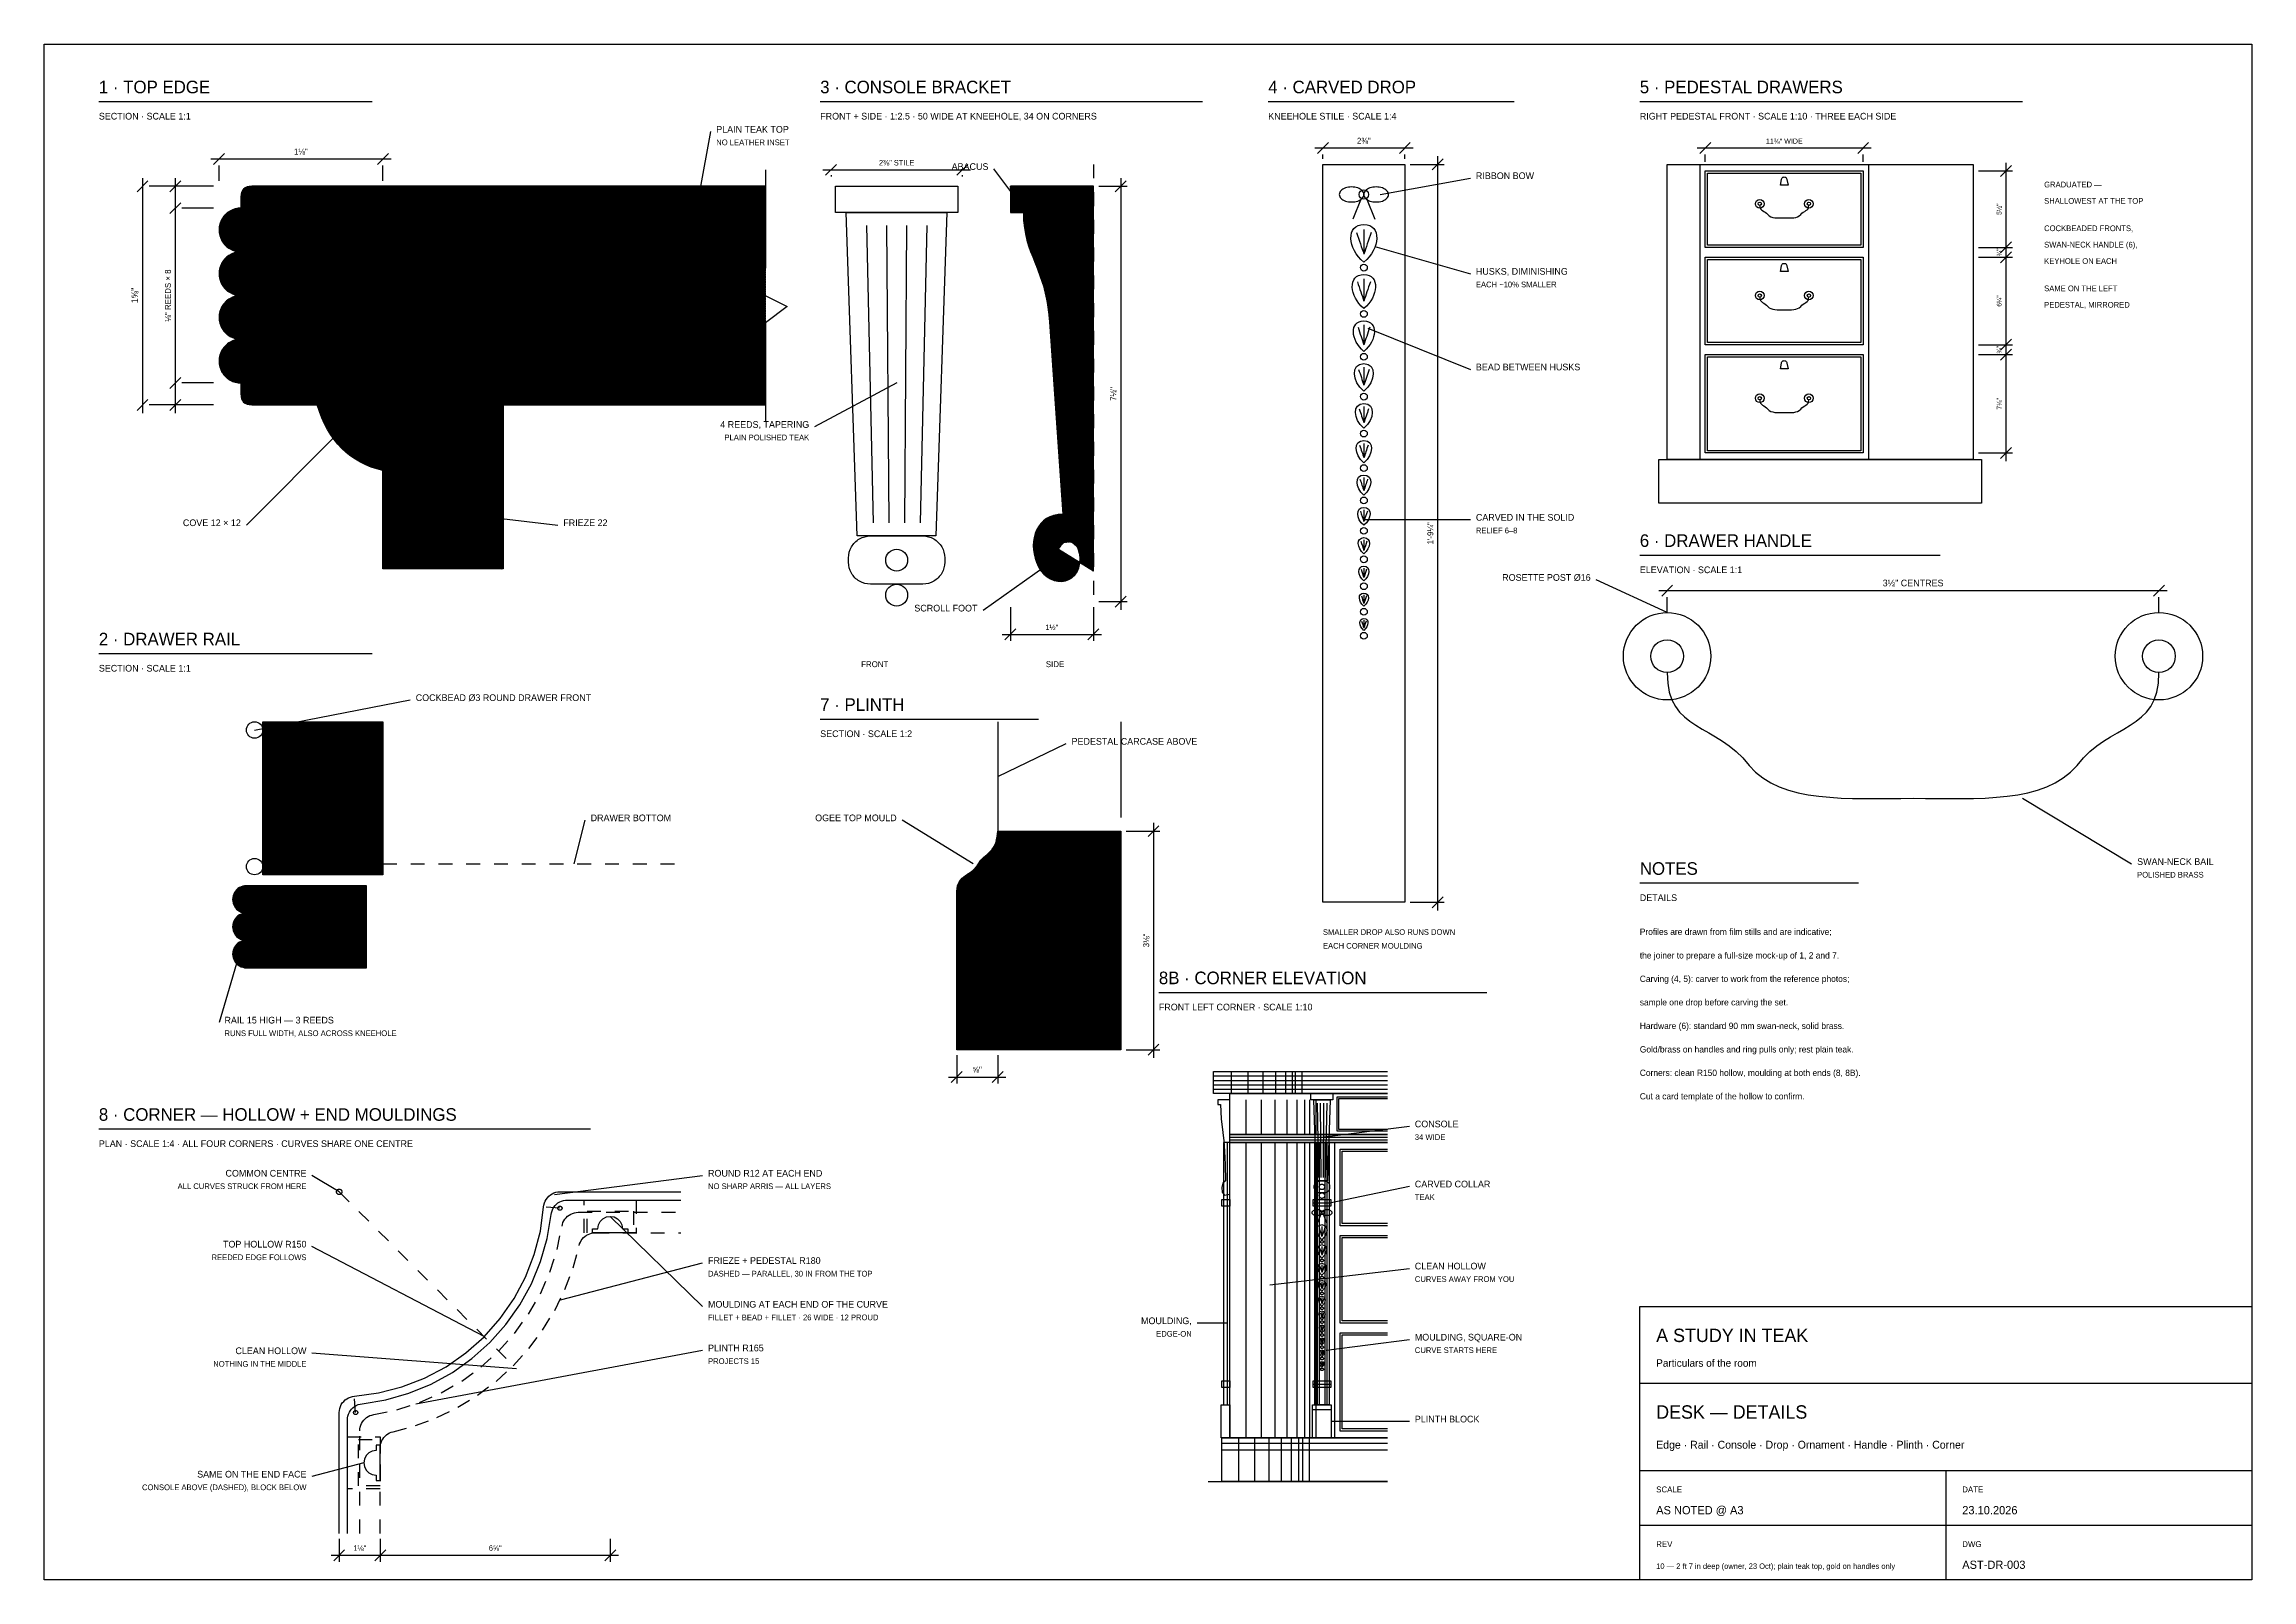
# Model space of a CAD drawing. Header units: inches. Extents: x 0.3 to 16.2, y 0.3 to 11.4.
import ezdxf
from ezdxf.enums import TextEntityAlignment as Align

# ---------------------------------------------------------------- set-up
doc = ezdxf.new("R2010")
doc.units = ezdxf.units.IN
doc.header["$LTSCALE"] = 0.009843
doc.header["$MEASUREMENT"] = 0
doc.linetypes.add('DASHED', pattern=[0.6, 0.5, -0.1])
for name, color, linetype in [('DIMENSIONS', 1, 'Continuous'), ('GEOMETRY', 7, 'Continuous'), ('HATCH', 8, 'Continuous'), ('TEXT', 7, 'Continuous')]:
    doc.layers.add(name, color=color, linetype=linetype)

msp = doc.modelspace()

# ---------------------------------------------------------------- texts
at = {"layer": 'TEXT'}
for s, height, p in [('1 · TOP EDGE', 0.09071, (0.709, 11.024)), ('3 · CONSOLE BRACKET', 0.09071, (5.906, 11.024)), ('4 · CARVED DROP', 0.09071, (9.134, 11.024)), ('5 · PEDESTAL DRAWERS', 0.09071, (11.811, 11.024)), ('SECTION · SCALE 1:1', 0.04819, (0.709, 10.835)), ('FRONT + SIDE · 1:2.5 · 50 WIDE AT KNEEHOLE, 34 ON CORNERS', 0.04819, (5.906, 10.835)), ('KNEEHOLE STILE · SCALE 1:4', 0.04819, (9.134, 10.835)), ('RIGHT PEDESTAL FRONT · SCALE 1:10 · THREE EACH SIDE', 0.04819, (11.811, 10.835)), ('NO LEATHER INSET', 0.0411, (5.157, 10.65)), ('PLAIN TEAK TOP', 0.04819, (5.157, 10.74)), ('RIBBON BOW', 0.0482, (10.63, 10.406)), ('GRADUATED —', 0.0411, (14.724, 10.346)), ('SHALLOWEST AT THE TOP', 0.0411, (14.724, 10.228)), ('COCKBEADED FRONTS,', 0.0411, (14.724, 10.031)), ('SWAN-NECK HANDLE (6),', 0.0411, (14.724, 9.913)), ('HUSKS, DIMINISHING', 0.04819, (10.63, 9.717)), ('KEYHOLE ON EACH', 0.0411, (14.724, 9.795)), ('EACH ~10% SMALLER', 0.0411, (10.63, 9.626)), ('SAME ON THE LEFT', 0.0411, (14.724, 9.598)), ('PEDESTAL, MIRRORED', 0.0411, (14.724, 9.48)), ('BEAD BETWEEN HUSKS', 0.04819, (10.63, 9.028)), ('FRIEZE 22', 0.0482, (4.055, 7.906)), ('CARVED IN THE SOLID', 0.04819, (10.63, 7.945)), ('RELIEF 6–8', 0.0411, (10.63, 7.854)), ('6 · DRAWER HANDLE', 0.09071, (11.811, 7.756)), ('ELEVATION · SCALE 1:1', 0.04819, (11.811, 7.567)), ('2 · DRAWER RAIL', 0.09071, (0.709, 7.047)), ('SECTION · SCALE 1:1', 0.04819, (0.709, 6.858)), ('COCKBEAD Ø3 ROUND DRAWER FRONT', 0.04819, (2.992, 6.646)), ('7 · PLINTH', 0.0907, (5.906, 6.575)), ('SECTION · SCALE 1:2', 0.04819, (5.906, 6.386)), ('PEDESTAL CARCASE ABOVE', 0.04819, (7.717, 6.331)), ('DRAWER BOTTOM', 0.04819, (4.252, 5.78)), ('NOTES', 0.0907, (11.811, 5.394)), ('SWAN-NECK BAIL', 0.04819, (15.394, 5.465)), ('POLISHED BRASS', 0.0411, (15.394, 5.374)), ('DETAILS', 0.0482, (11.811, 5.205)), ('SMALLER DROP ALSO RUNS DOWN', 0.0411, (9.528, 4.961)), ('Profiles are drawn from film stills and are indicative;', 0.04535, (11.811, 4.961)), ('EACH CORNER MOULDING', 0.0411, (9.528, 4.862)), ('the joiner to prepare a full-size mock-up of 1, 2 and 7.', 0.04535, (11.811, 4.791)), ('8B · CORNER ELEVATION', 0.09071, (8.346, 4.606)), ('Carving (4, 5): carver to work from the reference photos;', 0.04535, (11.811, 4.622)), ('FRONT LEFT CORNER · SCALE 1:10', 0.04819, (8.346, 4.417)), ('sample one drop before carving the set.', 0.04535, (11.811, 4.453)), ('RAIL 15 HIGH — 3 REEDS', 0.04819, (1.614, 4.323)), ('Hardware (6): standard 90 mm swan-neck, solid brass.', 0.04535, (11.811, 4.283)), ('RUNS FULL WIDTH, ALSO ACROSS KNEEHOLE', 0.0411, (1.614, 4.232)), ('Gold/brass on handles and ring pulls only; rest plain teak.', 0.04535, (11.811, 4.114)), ('Corners: clean R150 hollow, moulding at both ends (8, 8B).', 0.04535, (11.811, 3.945)), ('Cut a card template of the hollow to confirm.', 0.04535, (11.811, 3.776)), ('8 · CORNER — HOLLOW + END MOULDINGS', 0.09071, (0.709, 3.622)), ('34 WIDE', 0.0411, (10.19, 3.484)), ('CONSOLE', 0.0482, (10.19, 3.575)), ('PLAN · SCALE 1:4 · ALL FOUR CORNERS · CURVES SHARE ONE CENTRE', 0.04819, (0.709, 3.433)), ('ROUND R12 AT EACH END', 0.04819, (5.098, 3.22)), ('CARVED COLLAR', 0.04819, (10.19, 3.142)), ('NO SHARP ARRIS — ALL LAYERS', 0.0411, (5.098, 3.13)), ('TEAK', 0.0411, (10.19, 3.051)), ('FRIEZE + PEDESTAL R180', 0.04819, (5.098, 2.591)), ('CLEAN HOLLOW', 0.04819, (10.19, 2.551)), ('DASHED — PARALLEL, 30 IN FROM THE TOP', 0.0411, (5.098, 2.5)), ('CURVES AWAY FROM YOU', 0.0411, (10.19, 2.461)), ('MOULDING AT EACH END OF THE CURVE', 0.04819, (5.098, 2.276)), ('FILLET + BEAD + FILLET · 26 WIDE · 12 PROUD', 0.0411, (5.098, 2.185)), ('MOULDING, SQUARE-ON', 0.04819, (10.19, 2.039)), ('A STUDY IN TEAK', 0.09638, (11.929, 2.028)), ('PROJECTS 15', 0.0411, (5.098, 1.87)), ('PLINTH R165', 0.04819, (5.098, 1.961)), ('CURVE STARTS HERE', 0.0411, (10.19, 1.949)), ('Particulars of the room', 0.05386, (11.929, 1.85)), ('PLINTH BLOCK', 0.04819, (10.19, 1.449)), ('DESK — DETAILS', 0.09638, (11.929, 1.476)), ('Edge · Rail · Console · Drop · Ornament · Handle · Plinth · Corner', 0.05669, (11.929, 1.26)), ('SCALE', 0.0425, (11.929, 0.945)), ('DATE', 0.0425, (14.134, 0.945)), ('AS NOTED @ A3', 0.05953, (11.929, 0.787)), ('23.10.2026', 0.0595, (14.134, 0.787)), ('REV', 0.0425, (11.929, 0.551)), ('DWG', 0.0425, (14.134, 0.551)), ('10 — 2 ft 7 in deep (owner, 23 Oct); plain teak top, gold on handles only', 0.03914, (11.929, 0.394)), ('AST-DR-003', 0.0595, (14.134, 0.394))]:
    msp.add_text(s, height=height, dxfattribs=at).set_placement(p)
for s, height, p in [('2⅜"', 0.0425, (9.823, 10.661)), ('11⅜" WIDE', 0.0369, (12.852, 10.661)), ('1⅛"', 0.0425, (2.165, 10.583)), ('2⅜" STILE', 0.0397, (6.457, 10.504)), ('3½" CENTRES', 0.04819, (13.78, 7.472)), ('1½"', 0.0397, (7.575, 7.157)), ('FRONT', 0.0425, (6.299, 6.89)), ('SIDE', 0.0425, (7.598, 6.89)), ('⅝"', 0.0425, (7.037, 3.969)), ('1⅛"', 0.0397, (2.589, 0.524)), ('6⅝"', 0.0397, (3.565, 0.524))]:
    msp.add_text(s, height=height, dxfattribs=at).set_placement(p, align=Align.CENTER)
for s, height, p in [('ABACUS', 0.0482, (7.118, 10.472)), ('4 REEDS, TAPERING', 0.04819, (5.827, 8.614)), ('PLAIN POLISHED TEAK', 0.0411, (5.827, 8.524)), ('COVE 12 × 12', 0.04819, (1.732, 7.906)), ('ROSETTE POST Ø16', 0.04819, (11.457, 7.512)), ('SCROLL FOOT', 0.04819, (7.039, 7.291)), ('OGEE TOP MOULD', 0.04819, (6.457, 5.78)), ('COMMON CENTRE', 0.04819, (2.205, 3.22)), ('ALL CURVES STRUCK FROM HERE', 0.0411, (2.205, 3.13)), ('TOP HOLLOW R150', 0.04819, (2.205, 2.709)), ('REEDED EDGE FOLLOWS', 0.0411, (2.205, 2.618)), ('MOULDING,', 0.0482, (8.583, 2.157)), ('EDGE-ON', 0.0411, (8.583, 2.067)), ('CLEAN HOLLOW', 0.04819, (2.205, 1.941)), ('NOTHING IN THE MIDDLE', 0.0411, (2.205, 1.85)), ('CONSOLE ABOVE (DASHED), BLOCK BELOW', 0.0411, (2.205, 0.961)), ('SAME ON THE END FACE', 0.04819, (2.205, 1.052))]:
    msp.add_text(s, height=height, dxfattribs=at).set_placement(p, align=Align.RIGHT)
for s, height, p in [('5½"', 0.034, (14.417, 10.189)), ('¾"', 0.034, (14.417, 9.878)), ('⅛" REEDS × 8', 0.04252, (1.228, 9.567)), ('1⅝"', 0.0482, (0.992, 9.567)), ('6¼"', 0.034, (14.417, 9.528)), ('¾"', 0.034, (14.417, 9.177)), ('7½"', 0.0425, (8.039, 8.858)), ('7⅛"', 0.034, (14.417, 8.787)), ('1\'-9¼"', 0.0425, (10.323, 7.854)), ('3⅛"', 0.0425, (8.276, 4.921))]:
    msp.add_text(s, height=height, rotation=90, dxfattribs=at).set_placement(p, align=Align.CENTER)

# ---------------------------------------------------------------- hatches: boundary and pattern name
at = {"layer": 'HATCH'}
h = msp.add_hatch(dxfattribs=at)
h.set_pattern_fill('ANSI31', scale=0.01574803)
h.paths.add_polyline_path([(5.512, 10.354), (1.811, 10.354), (1.777, 10.349), (1.752, 10.335), (1.737, 10.31), (1.732, 10.276), (1.732, 10.197), (1.712, 10.195), (1.692, 10.191), (1.672, 10.185), (1.654, 10.176), (1.636, 10.164), (1.621, 10.151), (1.607, 10.135), (1.596, 10.118), (1.587, 10.1), (1.58, 10.08), (1.576, 10.06), (1.575, 10.039), (1.576, 10.019), (1.58, 9.999), (1.587, 9.979), (1.596, 9.961), (1.607, 9.943), (1.621, 9.928), (1.636, 9.914), (1.654, 9.903), (1.672, 9.894), (1.692, 9.887), (1.712, 9.883), (1.732, 9.882), (1.712, 9.881), (1.692, 9.877), (1.672, 9.87), (1.654, 9.861), (1.636, 9.849), (1.621, 9.836), (1.607, 9.82), (1.596, 9.803), (1.587, 9.785), (1.58, 9.765), (1.576, 9.745), (1.575, 9.724), (1.576, 9.704), (1.58, 9.684), (1.587, 9.664), (1.596, 9.646), (1.607, 9.629), (1.621, 9.613), (1.636, 9.599), (1.654, 9.588), (1.672, 9.579), (1.692, 9.572), (1.712, 9.568), (1.732, 9.567), (1.712, 9.566), (1.692, 9.562), (1.672, 9.555), (1.654, 9.546), (1.636, 9.534), (1.621, 9.521), (1.607, 9.505), (1.596, 9.488), (1.587, 9.47), (1.58, 9.45), (1.576, 9.43), (1.575, 9.409), (1.576, 9.389), (1.58, 9.369), (1.587, 9.349), (1.596, 9.331), (1.607, 9.314), (1.621, 9.298), (1.636, 9.285), (1.654, 9.273), (1.672, 9.264), (1.692, 9.257), (1.712, 9.253), (1.732, 9.252), (1.712, 9.251), (1.692, 9.247), (1.672, 9.24), (1.654, 9.231), (1.636, 9.219), (1.621, 9.206), (1.607, 9.19), (1.596, 9.173), (1.587, 9.155), (1.58, 9.135), (1.576, 9.115), (1.575, 9.094), (1.576, 9.074), (1.58, 9.054), (1.587, 9.034), (1.596, 9.016), (1.607, 8.999), (1.621, 8.983), (1.636, 8.97), (1.654, 8.958), (1.672, 8.949), (1.692, 8.942), (1.712, 8.938), (1.732, 8.937), (1.732, 8.858), (1.737, 8.824), (1.752, 8.799), (1.777, 8.784), (1.811, 8.78), (5.512, 8.78)])
h = msp.add_hatch(dxfattribs=at)
h.set_pattern_fill('ANSI31', scale=0.01574803)
h.paths.add_polyline_path([(7.874, 10.354), (7.276, 10.354), (7.276, 10.165), (7.37, 10.165), (7.377, 10.058), (7.395, 9.967), (7.453, 9.807), (7.516, 9.629), (7.542, 9.516), (7.559, 9.378), (7.654, 7.992), (7.589, 7.984), (7.535, 7.96), (7.465, 7.878), (7.441, 7.766), (7.465, 7.646), (7.496, 7.584), (7.54, 7.54), (7.592, 7.514), (7.646, 7.508), (7.696, 7.52), (7.739, 7.553), (7.769, 7.605), (7.78, 7.677), (7.759, 7.753), (7.713, 7.791), (7.66, 7.788), (7.622, 7.74), (7.874, 7.583), (7.874, 10.354)])
h = msp.add_hatch(dxfattribs=at)
h.set_pattern_fill('ANSI31', scale=0.01574803)
h.paths.add_polyline_path([(2.283, 8.78), (2.756, 8.78), (2.756, 8.307), (2.594, 8.366), (2.461, 8.465), (2.357, 8.602), (2.283, 8.78)])
h = msp.add_hatch(dxfattribs=at)
h.set_pattern_fill('ANSI31', scale=0.01574803)
h.paths.add_polyline_path([(2.756, 8.78), (3.622, 8.78), (3.622, 7.598), (2.756, 7.598), (2.756, 8.78)])
h = msp.add_hatch(dxfattribs=at)
h.set_pattern_fill('ANSI31', scale=0.01574803)
h.paths.add_polyline_path([(1.89, 6.496), (2.756, 6.496), (2.756, 5.394), (1.89, 5.394), (1.89, 6.496)])
h = msp.add_hatch(dxfattribs=at)
h.set_pattern_fill('ANSI31', scale=0.01574803)
h.paths.add_polyline_path([(7.185, 5.709), (8.071, 5.709), (8.071, 4.134), (6.89, 4.134), (6.89, 5.276), (6.909, 5.345), (6.954, 5.389), (7.006, 5.425), (7.047, 5.472), (7.085, 5.52), (7.131, 5.561), (7.169, 5.616), (7.185, 5.709)])
h = msp.add_hatch(dxfattribs=at)
h.set_pattern_fill('ANSI31', scale=0.01574803)
h.paths.add_polyline_path([(1.772, 5.315), (1.759, 5.314), (1.746, 5.312), (1.734, 5.307), (1.722, 5.302), (1.712, 5.295), (1.702, 5.286), (1.694, 5.276), (1.686, 5.266), (1.681, 5.254), (1.677, 5.242), (1.674, 5.229), (1.673, 5.217), (1.674, 5.204), (1.677, 5.191), (1.681, 5.179), (1.686, 5.167), (1.694, 5.157), (1.702, 5.147), (1.712, 5.138), (1.722, 5.131), (1.734, 5.126), (1.746, 5.121), (1.759, 5.119), (1.772, 5.118), (1.759, 5.117), (1.746, 5.115), (1.734, 5.111), (1.722, 5.105), (1.712, 5.098), (1.702, 5.089), (1.694, 5.08), (1.686, 5.069), (1.681, 5.057), (1.677, 5.045), (1.674, 5.033), (1.673, 5.02), (1.674, 5.007), (1.677, 4.994), (1.681, 4.982), (1.686, 4.97), (1.694, 4.96), (1.702, 4.95), (1.712, 4.942), (1.722, 4.934), (1.734, 4.929), (1.746, 4.925), (1.759, 4.922), (1.772, 4.921), (1.759, 4.92), (1.746, 4.918), (1.734, 4.914), (1.722, 4.908), (1.712, 4.901), (1.702, 4.892), (1.694, 4.883), (1.686, 4.872), (1.681, 4.86), (1.677, 4.848), (1.674, 4.836), (1.673, 4.823), (1.674, 4.81), (1.677, 4.797), (1.681, 4.785), (1.686, 4.774), (1.694, 4.763), (1.702, 4.753), (1.712, 4.745), (1.722, 4.738), (1.734, 4.732), (1.746, 4.728), (1.759, 4.725), (1.772, 4.724), (2.638, 4.724), (2.638, 5.315), (1.772, 5.315)])

# ---------------------------------------------------------------- linework, layer by layer
at = {"layer": 'DIMENSIONS'}
for p, q in [((9.488, 10.591), (9.567, 10.669)), ((10.079, 10.591), (10.157, 10.669)), ((12.244, 10.591), (12.323, 10.669)), ((13.381, 10.591), (13.459, 10.669)), ((1.516, 10.551), (2.815, 10.551)), ((1.535, 10.512), (1.614, 10.591)), ((1.575, 10.394), (1.575, 10.504)), ((2.717, 10.512), (2.795, 10.591)), ((2.756, 10.394), (2.756, 10.504)), ((5.945, 10.433), (6.024, 10.512)), ((6.89, 10.433), (6.969, 10.512)), ((9.469, 10.63), (10.177, 10.63)), ((9.528, 10.551), (9.528, 10.583)), ((10.118, 10.551), (10.118, 10.583)), ((10.157, 10.512), (10.402, 10.512)), ((10.315, 10.472), (10.394, 10.551)), ((10.354, 10.571), (10.354, 5.138)), ((12.224, 10.63), (13.479, 10.63)), ((12.283, 10.531), (12.283, 10.583)), ((13.42, 10.531), (13.42, 10.583)), ((14.409, 10.425), (14.488, 10.504)), ((14.449, 10.524), (14.449, 8.374)), ((0.984, 10.315), (1.063, 10.394)), ((1.024, 10.413), (1.024, 8.72)), ((1.535, 10.354), (1.071, 10.354)), ((1.22, 10.315), (1.299, 10.394)), ((1.26, 10.413), (1.26, 8.72)), ((1.535, 10.354), (1.307, 10.354)), ((5.925, 10.472), (6.988, 10.472)), ((5.984, 10.433), (5.984, 10.425)), ((6.929, 10.433), (6.929, 10.425)), ((7.913, 10.354), (8.118, 10.354)), ((8.031, 10.315), (8.11, 10.394)), ((8.071, 10.413), (8.071, 7.303)), ((14.252, 10.465), (14.496, 10.465)), ((1.22, 10.157), (1.299, 10.236)), ((1.535, 10.197), (1.307, 10.197)), ((14.252, 9.913), (14.496, 9.913)), ((14.409, 9.874), (14.488, 9.953)), ((14.409, 9.803), (14.488, 9.882)), ((14.252, 9.843), (14.496, 9.843)), ((14.409, 9.173), (14.488, 9.252)), ((14.252, 9.213), (14.496, 9.213)), ((14.252, 9.142), (14.496, 9.142)), ((14.409, 9.102), (14.488, 9.181)), ((1.22, 8.898), (1.299, 8.976)), ((1.535, 8.937), (1.307, 8.937)), ((0.984, 8.74), (1.063, 8.819)), ((1.535, 8.78), (1.071, 8.78)), ((1.22, 8.74), (1.299, 8.819)), ((1.535, 8.78), (1.307, 8.78)), ((14.252, 8.433), (14.496, 8.433)), ((14.409, 8.394), (14.488, 8.472)), ((11.969, 7.402), (12.047, 7.48)), ((15.512, 7.402), (15.591, 7.48)), ((7.276, 7.323), (7.276, 7.079)), ((7.874, 7.323), (7.874, 7.079)), ((7.913, 7.362), (8.118, 7.362)), ((8.031, 7.323), (8.11, 7.402)), ((11.949, 7.441), (15.61, 7.441)), ((12.008, 7.283), (12.008, 7.394)), ((15.551, 7.283), (15.551, 7.394)), ((7.236, 7.087), (7.315, 7.165)), ((7.835, 7.087), (7.913, 7.165)), ((7.217, 7.126), (7.933, 7.126)), ((8.268, 5.669), (8.346, 5.748)), ((8.307, 5.768), (8.307, 4.075)), ((8.11, 5.709), (8.354, 5.709)), ((10.157, 5.197), (10.402, 5.197)), ((10.315, 5.157), (10.394, 5.236)), ((8.268, 4.094), (8.346, 4.173)), ((6.85, 3.898), (6.929, 3.976)), ((6.89, 4.094), (6.89, 3.89)), ((7.146, 3.898), (7.224, 3.976)), ((7.185, 4.094), (7.185, 3.89)), ((8.11, 4.134), (8.354, 4.134)), ((6.831, 3.937), (7.244, 3.937)), ((2.382, 0.492), (4.452, 0.492)), ((2.402, 0.453), (2.48, 0.531)), ((2.441, 0.61), (2.441, 0.445)), ((2.697, 0.453), (2.776, 0.531)), ((2.736, 0.61), (2.736, 0.445)), ((4.354, 0.453), (4.433, 0.531)), ((4.393, 0.61), (4.393, 0.445))]:
    msp.add_line(p, q, dxfattribs=at)
at = {"layer": 'GEOMETRY'}
for p, q in [((0.709, 10.965), (2.677, 10.965)), ((5.906, 10.965), (8.661, 10.965)), ((9.134, 10.965), (10.906, 10.965)), ((11.811, 10.965), (14.567, 10.965)), ((5.039, 10.315), (5.118, 10.748)), ((12.244, 10.512), (12.244, 8.386)), ((13.459, 10.512), (13.459, 8.386)), ((7.323, 10.26), (7.157, 10.48)), ((9.941, 10.295), (10.591, 10.413)), ((6.239, 10.071), (6.287, 7.929)), ((6.384, 10.071), (6.4, 7.929)), ((6.529, 10.071), (6.513, 7.929)), ((6.674, 10.071), (6.627, 7.929)), ((9.902, 9.921), (10.591, 9.724)), ((9.852, 9.331), (10.591, 9.035)), ((6.457, 8.937), (5.866, 8.622)), ((2.441, 8.583), (1.772, 7.913)), ((3.346, 7.992), (4.016, 7.913)), ((9.823, 7.953), (10.591, 7.953)), ((11.811, 7.697), (13.976, 7.697)), ((7.528, 7.614), (7.079, 7.299)), ((12.008, 7.283), (11.496, 7.52)), ((0.709, 6.988), (2.677, 6.988)), ((1.831, 6.437), (2.953, 6.654)), ((5.906, 6.516), (7.48, 6.516)), ((7.185, 6.102), (7.677, 6.339)), ((14.567, 5.945), (15.354, 5.472)), ((4.134, 5.472), (4.213, 5.787)), ((7.008, 5.472), (6.496, 5.787)), ((11.811, 5.335), (13.386, 5.335)), ((1.772, 5), (1.575, 4.331)), ((8.346, 4.547), (10.709, 4.547)), ((0.709, 3.563), (4.252, 3.563)), ((9.521, 3.504), (10.151, 3.583)), ((2.441, 3.11), (2.244, 3.228)), ((3.992, 3.091), (5.059, 3.228)), ((9.576, 3.031), (10.151, 3.15)), ((4.393, 2.933), (5.059, 2.283)), ((3.485, 2.067), (2.244, 2.717)), ((4.035, 2.331), (5.059, 2.598)), ((9.146, 2.441), (10.151, 2.559)), ((8.835, 2.165), (8.622, 2.165)), ((3.717, 1.835), (2.244, 1.949)), ((2.993, 1.584), (5.059, 1.969)), ((9.552, 1.969), (10.151, 2.047)), ((11.811, 1.732), (16.22, 1.732)), ((9.584, 1.457), (10.151, 1.457)), ((2.618, 1.158), (2.244, 1.059)), ((8.701, 1.024), (9.994, 1.024)), ((11.811, 1.102), (16.22, 1.102)), ((14.016, 1.102), (14.016, 0.315)), ((11.811, 0.709), (16.22, 0.709))]:
    msp.add_line(p, q, dxfattribs=at)
at = {"layer": 'GEOMETRY', "linetype": 'DASHED'}
msp.add_line((7.874, 10.512), (7.874, 7.205), dxfattribs=at)
at = {"layer": 'GEOMETRY'}
for points in [[(0.315, 11.378), (16.22, 11.378), (16.22, 0.315), (0.315, 0.315), (0.315, 11.378)], [(9.528, 10.512), (10.118, 10.512), (10.118, 5.197), (9.528, 5.197), (9.528, 10.512)], [(12.008, 10.512), (14.213, 10.512), (14.213, 8.386), (12.008, 8.386), (12.008, 10.512)], [(5.512, 10.354), (1.811, 10.354)], [(5.512, 10.472), (5.512, 9.764), (5.354, 9.646), (5.669, 9.488), (5.512, 9.37), (5.512, 8.661)], [(6.016, 10.354), (6.898, 10.354), (6.898, 10.165), (6.016, 10.165), (6.016, 10.354)], [(7.874, 10.354), (7.276, 10.354), (7.276, 10.165), (7.37, 10.165)], [(7.622, 7.74), (7.874, 7.583), (7.874, 10.354)], [(12.283, 10.465), (13.42, 10.465), (13.42, 9.913), (12.283, 9.913), (12.283, 10.465)], [(12.299, 10.449), (13.404, 10.449), (13.404, 9.929), (12.299, 9.929), (12.299, 10.449)], [(12.871, 10.402), (12.879, 10.362), (12.824, 10.362), (12.832, 10.402)], [(1.732, 10.276), (1.732, 10.197)], [(9.803, 10.266), (9.744, 10.118)], [(9.843, 10.266), (9.902, 10.118)], [(6.094, 10.165), (6.819, 10.165), (6.74, 7.835), (6.173, 7.835), (6.094, 10.165)], [(9.823, 10.043), (9.823, 9.866)], [(12.283, 9.843), (13.42, 9.843), (13.42, 9.213), (12.283, 9.213), (12.283, 9.843)], [(12.299, 9.827), (13.404, 9.827), (13.404, 9.228), (12.299, 9.228), (12.299, 9.827)], [(12.871, 9.78), (12.879, 9.74), (12.824, 9.74), (12.832, 9.78)], [(9.823, 9.687), (9.823, 9.527)], [(7.559, 9.378), (7.654, 7.992)], [(7.622, 9.378), (7.691, 8.024)], [(7.685, 9.378), (7.729, 8.024)], [(7.748, 9.378), (7.767, 8.024)], [(9.823, 9.357), (9.823, 9.213)], [(12.283, 9.142), (13.42, 9.142), (13.42, 8.433), (12.283, 8.433), (12.283, 9.142)], [(12.299, 9.126), (13.404, 9.126), (13.404, 8.449), (12.299, 8.449), (12.299, 9.126)], [(12.871, 9.079), (12.879, 9.039), (12.824, 9.039), (12.832, 9.079)], [(1.732, 8.937), (1.732, 8.858)], [(9.823, 9.051), (9.823, 8.922)], [(1.811, 8.78), (5.512, 8.78)], [(2.283, 8.78), (2.756, 8.78), (2.756, 8.307)], [(2.756, 8.78), (3.622, 8.78), (3.622, 7.598), (2.756, 7.598), (2.756, 8.78)], [(9.823, 8.767), (9.823, 8.651)], [(9.823, 8.502), (9.823, 8.398)], [(11.949, 8.386), (14.272, 8.386), (14.272, 8.071), (11.949, 8.071), (11.949, 8.386)], [(9.823, 8.256), (9.823, 8.161)], [(9.823, 8.024), (9.823, 7.94)], [(6.268, 7.835), (6.646, 7.835)], [(9.823, 7.808), (9.823, 7.731)], [(6.11, 7.646), (6.11, 7.677)], [(6.803, 7.677), (6.803, 7.646)], [(6.646, 7.488), (6.268, 7.488)], [(9.823, 7.604), (9.823, 7.535)], [(9.823, 7.411), (9.823, 7.349)], [(9.823, 7.229), (9.823, 7.174)], [(1.89, 6.496), (2.756, 6.496), (2.756, 5.394), (1.89, 5.394), (1.89, 6.496)], [(7.185, 6.496), (7.185, 5.709)], [(8.071, 6.496), (8.071, 5.807)], [(7.185, 5.709), (8.071, 5.709), (8.071, 4.134), (6.89, 4.134), (6.89, 5.276)], [(1.772, 4.724), (2.638, 4.724), (2.638, 5.315), (1.772, 5.315)], [(8.74, 3.976), (9.994, 3.976)], [(9.994, 3.819), (8.74, 3.819), (8.74, 3.976)], [(8.867, 3.976), (8.867, 3.819)], [(8.986, 3.976), (8.986, 3.819)], [(9.094, 3.976), (9.094, 3.819)], [(9.186, 3.976), (9.186, 3.819)], [(9.258, 3.976), (9.258, 3.819)], [(9.306, 3.976), (9.306, 3.819)], [(9.329, 3.976), (9.329, 3.819)], [(9.376, 3.976), (9.376, 3.819)], [(8.74, 3.945), (9.994, 3.945)], [(8.74, 3.913), (9.994, 3.913)], [(8.74, 3.882), (9.994, 3.882)], [(8.74, 3.85), (9.994, 3.85)], [(8.858, 3.819), (9.994, 3.819)], [(9.994, 3.524), (8.858, 3.524), (8.858, 3.819)], [(9.442, 3.819), (9.6, 3.819), (9.6, 3.772), (9.442, 3.772), (9.442, 3.819)], [(8.858, 3.772), (8.772, 3.772), (8.772, 3.74), (8.791, 3.74), (8.796, 3.637), (8.808, 3.538), (8.814, 3.478), (8.82, 3.402), (8.824, 3.308), (8.827, 3.189), (8.808, 3.172), (8.799, 3.141), (8.802, 3.108), (8.819, 3.087), (8.858, 3.094)], [(8.972, 3.772), (8.972, 3.524)], [(9.082, 3.772), (9.082, 3.524)], [(9.182, 3.772), (9.182, 3.524)], [(9.269, 3.772), (9.269, 3.524)], [(9.341, 3.772), (9.341, 3.524)], [(9.396, 3.772), (9.396, 3.524)], [(9.432, 3.772), (9.432, 3.524)], [(9.462, 3.772), (9.58, 3.772), (9.56, 3.189), (9.482, 3.189), (9.462, 3.772)], [(9.478, 3.772), (9.478, 3.524)], [(9.486, 3.748), (9.497, 3.213)], [(9.509, 3.748), (9.513, 3.213)], [(9.533, 3.748), (9.529, 3.213)], [(9.556, 3.748), (9.545, 3.213)], [(9.631, 3.795), (9.994, 3.795)], [(9.994, 3.547), (9.631, 3.547), (9.631, 3.795)], [(9.643, 3.783), (9.994, 3.783)], [(9.994, 3.559), (9.643, 3.559), (9.643, 3.783)], [(8.858, 3.524), (9.994, 3.524)], [(9.994, 3.465), (8.858, 3.465), (8.858, 3.524)], [(8.858, 3.504), (9.994, 3.504)], [(8.858, 3.465), (8.811, 3.465), (8.811, 1.575), (8.858, 1.575)], [(8.837, 3.465), (8.837, 1.575)], [(8.858, 3.484), (9.994, 3.484)], [(8.858, 3.465), (9.994, 3.465)], [(9.994, 1.339), (8.858, 1.339), (8.858, 3.465)], [(8.972, 3.465), (8.972, 1.339)], [(9.082, 3.465), (9.082, 1.339)], [(9.182, 3.465), (9.182, 1.339)], [(9.269, 3.465), (9.269, 1.339)], [(9.341, 3.465), (9.341, 1.339)], [(9.396, 3.465), (9.396, 1.339)], [(9.432, 3.465), (9.432, 1.339)], [(9.47, 3.465), (9.572, 3.465), (9.572, 1.575), (9.47, 1.575), (9.47, 3.465)], [(9.478, 3.465), (9.478, 1.339)], [(9.486, 3.465), (9.486, 1.575)], [(9.502, 3.465), (9.502, 1.575)], [(9.541, 3.465), (9.541, 1.575)], [(9.556, 3.465), (9.556, 1.575)], [(9.612, 3.465), (9.612, 1.339)], [(9.651, 3.417), (9.994, 3.417)], [(9.994, 2.866), (9.651, 2.866), (9.651, 3.417)], [(9.667, 3.402), (9.994, 3.402)], [(9.994, 2.882), (9.667, 2.882), (9.667, 3.402)], [(9.505, 3.189), (9.537, 3.189), (9.542, 3.189), (9.547, 3.188), (9.552, 3.186), (9.556, 3.184), (9.561, 3.181), (9.565, 3.177), (9.568, 3.174), (9.571, 3.169), (9.573, 3.165), (9.575, 3.16), (9.576, 3.155), (9.576, 3.15), (9.576, 3.142), (9.576, 3.137), (9.575, 3.132), (9.573, 3.127), (9.571, 3.122), (9.568, 3.118), (9.565, 3.114), (9.561, 3.111), (9.556, 3.108), (9.552, 3.105), (9.547, 3.104), (9.542, 3.103), (9.537, 3.102), (9.505, 3.102), (9.5, 3.103), (9.495, 3.104), (9.49, 3.105), (9.486, 3.108), (9.481, 3.111), (9.477, 3.114), (9.474, 3.118), (9.471, 3.122), (9.469, 3.127), (9.467, 3.132), (9.466, 3.137), (9.466, 3.142), (9.466, 3.15), (9.466, 3.155), (9.467, 3.16), (9.469, 3.165), (9.471, 3.169), (9.474, 3.174), (9.477, 3.177), (9.481, 3.181), (9.486, 3.184), (9.49, 3.186), (9.495, 3.188), (9.5, 3.189), (9.505, 3.189)], [(2.461, 3.11), (2.46, 3.108), (2.46, 3.105), (2.459, 3.103), (2.458, 3.1), (2.457, 3.098), (2.455, 3.096), (2.453, 3.095), (2.451, 3.093), (2.448, 3.092), (2.446, 3.091), (2.444, 3.091), (2.441, 3.091), (2.438, 3.091), (2.436, 3.091), (2.433, 3.092), (2.431, 3.093), (2.429, 3.095), (2.427, 3.096), (2.425, 3.098), (2.424, 3.1), (2.423, 3.103), (2.422, 3.105), (2.421, 3.108), (2.421, 3.11), (2.421, 3.113), (2.422, 3.115), (2.423, 3.118), (2.424, 3.12), (2.425, 3.122), (2.427, 3.124), (2.429, 3.126), (2.431, 3.127), (2.433, 3.128), (2.436, 3.129), (2.438, 3.13), (2.441, 3.13), (2.444, 3.13), (2.446, 3.129), (2.448, 3.128), (2.451, 3.127), (2.453, 3.126), (2.455, 3.124), (2.457, 3.122), (2.458, 3.12), (2.459, 3.118), (2.46, 3.115), (2.46, 3.113), (2.461, 3.11)], [(2.441, 1.52), (2.442, 1.535), (2.445, 1.549), (2.449, 1.563), (2.455, 1.577), (2.463, 1.589), (2.473, 1.6), (2.483, 1.611), (2.495, 1.619), (2.508, 1.627), (2.522, 1.632), (2.536, 1.636), (2.55, 1.638), (2.724, 1.661), (2.893, 1.705), (3.056, 1.768), (3.211, 1.85), (3.354, 1.95), (3.485, 2.066), (3.601, 2.197), (3.701, 2.341), (3.783, 2.495), (3.846, 2.658), (3.89, 2.827), (3.913, 3.001), (3.915, 3.015), (3.919, 3.03), (3.925, 3.043), (3.932, 3.056), (3.941, 3.068), (3.951, 3.079), (3.962, 3.088), (3.975, 3.096), (3.988, 3.102), (4.002, 3.107), (4.016, 3.109), (4.031, 3.11), (4.902, 3.11)], [(2.5, 1.466), (2.501, 1.481), (2.503, 1.495), (2.508, 1.508), (2.514, 1.522), (2.521, 1.534), (2.53, 1.545), (2.54, 1.555), (2.552, 1.564), (2.564, 1.571), (2.577, 1.577), (2.591, 1.581), (2.605, 1.584), (2.777, 1.612), (2.943, 1.659), (3.104, 1.725), (3.256, 1.809), (3.397, 1.909), (3.527, 2.025), (3.642, 2.154), (3.742, 2.295), (3.826, 2.448), (3.892, 2.608), (3.939, 2.774), (3.968, 2.946), (3.97, 2.96), (3.974, 2.974), (3.98, 2.987), (3.987, 2.999), (3.996, 3.011), (4.006, 3.021), (4.017, 3.03), (4.03, 3.037), (4.043, 3.043), (4.056, 3.048), (4.071, 3.05), (4.085, 3.051), (4.902, 3.051)], [(8.799, 3.055), (8.858, 3.055), (8.858, 3.008), (8.799, 3.008), (8.799, 3.055)], [(9.458, 3.055), (9.584, 3.055), (9.584, 3.008), (9.458, 3.008), (9.458, 3.055)], [(9.458, 3.031), (9.584, 3.031)], [(9.541, 3.146), (9.541, 3.143), (9.54, 3.141), (9.539, 3.138), (9.538, 3.136), (9.537, 3.134), (9.535, 3.132), (9.533, 3.13), (9.531, 3.129), (9.529, 3.127), (9.526, 3.127), (9.524, 3.126), (9.521, 3.126), (9.518, 3.126), (9.516, 3.127), (9.514, 3.127), (9.511, 3.129), (9.509, 3.13), (9.507, 3.132), (9.505, 3.134), (9.504, 3.136), (9.503, 3.138), (9.502, 3.141), (9.502, 3.143), (9.501, 3.146), (9.502, 3.148), (9.502, 3.151), (9.503, 3.153), (9.504, 3.156), (9.505, 3.158), (9.507, 3.16), (9.509, 3.161), (9.511, 3.163), (9.514, 3.164), (9.516, 3.165), (9.518, 3.165), (9.521, 3.165), (9.524, 3.165), (9.526, 3.165), (9.529, 3.164), (9.531, 3.163), (9.533, 3.161), (9.535, 3.16), (9.537, 3.158), (9.538, 3.156), (9.539, 3.153), (9.54, 3.151), (9.541, 3.148), (9.541, 3.146)], [(9.541, 3.083), (9.541, 3.08), (9.54, 3.078), (9.539, 3.075), (9.538, 3.073), (9.537, 3.071), (9.535, 3.069), (9.533, 3.067), (9.531, 3.066), (9.529, 3.064), (9.526, 3.064), (9.524, 3.063), (9.521, 3.063), (9.518, 3.063), (9.516, 3.064), (9.514, 3.064), (9.511, 3.066), (9.509, 3.067), (9.507, 3.069), (9.505, 3.071), (9.504, 3.073), (9.503, 3.075), (9.502, 3.078), (9.502, 3.08), (9.501, 3.083), (9.502, 3.085), (9.502, 3.088), (9.503, 3.09), (9.504, 3.093), (9.505, 3.095), (9.507, 3.097), (9.509, 3.098), (9.511, 3.1), (9.514, 3.101), (9.516, 3.102), (9.518, 3.102), (9.521, 3.102), (9.524, 3.102), (9.526, 3.102), (9.529, 3.101), (9.531, 3.1), (9.533, 3.098), (9.535, 3.097), (9.537, 3.095), (9.538, 3.093), (9.539, 3.09), (9.54, 3.088), (9.541, 3.085), (9.541, 3.083)], [(4.046, 2.992), (4.046, 2.99), (4.045, 2.988), (4.045, 2.986), (4.044, 2.985), (4.043, 2.983), (4.041, 2.982), (4.04, 2.98), (4.038, 2.979), (4.037, 2.978), (4.035, 2.978), (4.033, 2.977), (4.031, 2.977), (4.029, 2.977), (4.027, 2.978), (4.025, 2.978), (4.024, 2.979), (4.022, 2.98), (4.021, 2.982), (4.019, 2.983), (4.018, 2.985), (4.017, 2.986), (4.017, 2.988), (4.016, 2.99), (4.016, 2.992), (4.016, 2.994), (4.017, 2.996), (4.017, 2.998), (4.018, 3), (4.019, 3.001), (4.021, 3.003), (4.022, 3.004), (4.024, 3.005), (4.025, 3.006), (4.027, 3.006), (4.029, 3.007), (4.031, 3.007), (4.033, 3.007), (4.035, 3.006), (4.037, 3.006), (4.038, 3.005), (4.04, 3.004), (4.041, 3.003), (4.043, 3.001), (4.044, 3), (4.045, 2.998), (4.045, 2.996), (4.046, 2.994), (4.046, 2.992)], [(4.265, 2.815), (4.265, 2.844), (4.305, 2.844), (4.309, 2.872), (4.322, 2.897), (4.341, 2.916), (4.366, 2.929), (4.393, 2.933), (4.421, 2.929), (4.445, 2.916), (4.465, 2.897), (4.477, 2.872), (4.482, 2.844), (4.521, 2.844), (4.521, 2.815), (4.265, 2.815)], [(9.521, 2.961), (9.521, 2.958), (9.52, 2.955), (9.518, 2.952), (9.516, 2.95), (9.514, 2.947), (9.511, 2.945), (9.507, 2.943), (9.503, 2.942), (9.499, 2.941), (9.495, 2.94), (9.49, 2.939), (9.486, 2.939), (9.481, 2.939), (9.476, 2.94), (9.472, 2.941), (9.468, 2.942), (9.464, 2.943), (9.461, 2.945), (9.458, 2.947), (9.455, 2.95), (9.453, 2.952), (9.451, 2.955), (9.451, 2.958), (9.45, 2.961), (9.451, 2.963), (9.451, 2.966), (9.453, 2.969), (9.455, 2.971), (9.458, 2.974), (9.461, 2.976), (9.464, 2.978), (9.468, 2.979), (9.472, 2.981), (9.476, 2.982), (9.481, 2.982), (9.486, 2.982), (9.49, 2.982), (9.495, 2.982), (9.499, 2.981), (9.503, 2.979), (9.507, 2.978), (9.511, 2.976), (9.514, 2.974), (9.516, 2.971), (9.518, 2.969), (9.52, 2.966), (9.521, 2.963), (9.521, 2.961)], [(9.521, 2.874), (9.55, 2.862), (9.558, 2.834), (9.548, 2.798), (9.521, 2.765), (9.494, 2.798), (9.484, 2.834), (9.492, 2.862), (9.521, 2.874)], [(9.513, 2.949), (9.49, 2.89)], [(9.535, 2.961), (9.535, 2.959), (9.534, 2.957), (9.534, 2.955), (9.533, 2.954), (9.532, 2.952), (9.531, 2.951), (9.529, 2.95), (9.528, 2.949), (9.526, 2.948), (9.525, 2.947), (9.523, 2.947), (9.521, 2.947), (9.519, 2.947), (9.517, 2.947), (9.516, 2.948), (9.514, 2.949), (9.513, 2.95), (9.511, 2.951), (9.51, 2.952), (9.509, 2.954), (9.508, 2.955), (9.508, 2.957), (9.507, 2.959), (9.507, 2.961), (9.507, 2.962), (9.508, 2.964), (9.508, 2.966), (9.509, 2.968), (9.51, 2.969), (9.511, 2.97), (9.513, 2.972), (9.514, 2.973), (9.516, 2.973), (9.517, 2.974), (9.519, 2.974), (9.521, 2.974), (9.523, 2.974), (9.525, 2.974), (9.526, 2.973), (9.528, 2.973), (9.529, 2.972), (9.531, 2.97), (9.532, 2.969), (9.533, 2.968), (9.534, 2.966), (9.534, 2.964), (9.535, 2.962), (9.535, 2.961)], [(9.592, 2.961), (9.592, 2.958), (9.591, 2.955), (9.589, 2.952), (9.587, 2.95), (9.585, 2.947), (9.582, 2.945), (9.578, 2.943), (9.574, 2.942), (9.57, 2.941), (9.566, 2.94), (9.561, 2.939), (9.556, 2.939), (9.552, 2.939), (9.547, 2.94), (9.543, 2.941), (9.539, 2.942), (9.535, 2.943), (9.531, 2.945), (9.528, 2.947), (9.526, 2.95), (9.524, 2.952), (9.522, 2.955), (9.521, 2.958), (9.521, 2.961), (9.521, 2.963), (9.522, 2.966), (9.524, 2.969), (9.526, 2.971), (9.528, 2.974), (9.531, 2.976), (9.535, 2.978), (9.539, 2.979), (9.543, 2.981), (9.547, 2.982), (9.552, 2.982), (9.556, 2.982), (9.561, 2.982), (9.566, 2.982), (9.57, 2.981), (9.574, 2.979), (9.578, 2.978), (9.582, 2.976), (9.585, 2.974), (9.587, 2.971), (9.589, 2.969), (9.591, 2.966), (9.592, 2.963), (9.592, 2.961)], [(9.529, 2.949), (9.553, 2.89)], [(9.521, 2.73), (9.547, 2.719), (9.555, 2.694), (9.546, 2.662), (9.521, 2.632), (9.497, 2.662), (9.488, 2.694), (9.495, 2.719), (9.521, 2.73)], [(9.5, 2.85), (9.506, 2.834), (9.511, 2.819), (9.516, 2.803), (9.521, 2.789)], [(9.502, 2.709), (9.507, 2.694), (9.512, 2.68), (9.517, 2.666), (9.521, 2.653)], [(9.531, 2.75), (9.531, 2.748), (9.531, 2.747), (9.53, 2.746), (9.53, 2.745), (9.529, 2.744), (9.528, 2.743), (9.527, 2.742), (9.526, 2.741), (9.525, 2.741), (9.524, 2.74), (9.522, 2.74), (9.521, 2.74), (9.52, 2.74), (9.519, 2.74), (9.517, 2.741), (9.516, 2.741), (9.515, 2.742), (9.514, 2.743), (9.513, 2.744), (9.513, 2.745), (9.512, 2.746), (9.512, 2.747), (9.511, 2.748), (9.511, 2.75), (9.511, 2.751), (9.512, 2.752), (9.512, 2.753), (9.513, 2.755), (9.513, 2.756), (9.514, 2.757), (9.515, 2.757), (9.516, 2.758), (9.517, 2.759), (9.519, 2.759), (9.52, 2.759), (9.521, 2.759), (9.522, 2.759), (9.524, 2.759), (9.525, 2.759), (9.526, 2.758), (9.527, 2.757), (9.528, 2.757), (9.529, 2.756), (9.53, 2.755), (9.53, 2.753), (9.531, 2.752), (9.531, 2.751), (9.531, 2.75)], [(9.521, 2.86), (9.521, 2.789)], [(9.542, 2.85), (9.536, 2.834), (9.531, 2.819), (9.526, 2.803), (9.521, 2.789)], [(9.521, 2.717), (9.521, 2.653)], [(9.54, 2.709), (9.535, 2.694), (9.53, 2.68), (9.525, 2.666), (9.521, 2.653)], [(9.651, 2.795), (9.994, 2.795)], [(9.994, 2.165), (9.651, 2.165), (9.651, 2.795)], [(9.667, 2.78), (9.994, 2.78)], [(9.994, 2.181), (9.667, 2.181), (9.667, 2.78)], [(9.521, 2.597), (9.544, 2.587), (9.551, 2.564), (9.543, 2.535), (9.521, 2.509), (9.499, 2.535), (9.491, 2.564), (9.498, 2.587), (9.521, 2.597)], [(9.504, 2.578), (9.509, 2.564), (9.513, 2.552), (9.517, 2.54), (9.521, 2.528)], [(9.531, 2.616), (9.531, 2.615), (9.531, 2.614), (9.53, 2.613), (9.53, 2.611), (9.529, 2.61), (9.528, 2.609), (9.527, 2.609), (9.526, 2.608), (9.525, 2.607), (9.524, 2.607), (9.522, 2.607), (9.521, 2.607), (9.52, 2.607), (9.519, 2.607), (9.517, 2.607), (9.516, 2.608), (9.515, 2.609), (9.514, 2.609), (9.513, 2.61), (9.513, 2.611), (9.512, 2.613), (9.512, 2.614), (9.511, 2.615), (9.511, 2.616), (9.511, 2.618), (9.512, 2.619), (9.512, 2.62), (9.513, 2.621), (9.513, 2.622), (9.514, 2.623), (9.515, 2.624), (9.516, 2.625), (9.517, 2.625), (9.519, 2.626), (9.52, 2.626), (9.521, 2.626), (9.522, 2.626), (9.524, 2.626), (9.525, 2.625), (9.526, 2.625), (9.527, 2.624), (9.528, 2.623), (9.529, 2.622), (9.53, 2.621), (9.53, 2.62), (9.531, 2.619), (9.531, 2.618), (9.531, 2.616)], [(9.521, 2.585), (9.521, 2.528)], [(9.538, 2.578), (9.533, 2.564), (9.529, 2.552), (9.525, 2.54), (9.521, 2.528)], [(9.521, 2.473), (9.542, 2.465), (9.548, 2.444), (9.541, 2.418), (9.521, 2.394), (9.501, 2.418), (9.494, 2.444), (9.5, 2.465), (9.521, 2.473)], [(9.506, 2.456), (9.51, 2.444), (9.514, 2.433), (9.518, 2.422), (9.521, 2.411)], [(9.531, 2.493), (9.531, 2.492), (9.531, 2.49), (9.53, 2.489), (9.53, 2.488), (9.529, 2.487), (9.528, 2.486), (9.527, 2.485), (9.526, 2.484), (9.525, 2.484), (9.524, 2.483), (9.522, 2.483), (9.521, 2.483), (9.52, 2.483), (9.519, 2.483), (9.517, 2.484), (9.516, 2.484), (9.515, 2.485), (9.514, 2.486), (9.513, 2.487), (9.513, 2.488), (9.512, 2.489), (9.512, 2.49), (9.511, 2.492), (9.511, 2.493), (9.511, 2.494), (9.512, 2.495), (9.512, 2.497), (9.513, 2.498), (9.513, 2.499), (9.514, 2.5), (9.515, 2.501), (9.516, 2.501), (9.517, 2.502), (9.519, 2.502), (9.52, 2.503), (9.521, 2.503), (9.522, 2.503), (9.524, 2.502), (9.525, 2.502), (9.526, 2.501), (9.527, 2.501), (9.528, 2.5), (9.529, 2.499), (9.53, 2.498), (9.53, 2.497), (9.531, 2.495), (9.531, 2.494), (9.531, 2.493)], [(9.531, 2.378), (9.531, 2.377), (9.531, 2.376), (9.53, 2.375), (9.53, 2.373), (9.529, 2.372), (9.528, 2.371), (9.527, 2.37), (9.526, 2.37), (9.525, 2.369), (9.524, 2.369), (9.522, 2.369), (9.521, 2.368), (9.52, 2.369), (9.519, 2.369), (9.517, 2.369), (9.516, 2.37), (9.515, 2.37), (9.514, 2.371), (9.513, 2.372), (9.513, 2.373), (9.512, 2.375), (9.512, 2.376), (9.511, 2.377), (9.511, 2.378), (9.511, 2.38), (9.512, 2.381), (9.512, 2.382), (9.513, 2.383), (9.513, 2.384), (9.514, 2.385), (9.515, 2.386), (9.516, 2.387), (9.517, 2.387), (9.519, 2.388), (9.52, 2.388), (9.521, 2.388), (9.522, 2.388), (9.524, 2.388), (9.525, 2.387), (9.526, 2.387), (9.527, 2.386), (9.528, 2.385), (9.529, 2.384), (9.53, 2.383), (9.53, 2.382), (9.531, 2.381), (9.531, 2.38), (9.531, 2.378)], [(9.521, 2.463), (9.521, 2.411)], [(9.536, 2.456), (9.532, 2.444), (9.528, 2.433), (9.525, 2.422), (9.521, 2.411)], [(9.521, 2.359), (9.54, 2.351), (9.545, 2.332), (9.539, 2.309), (9.521, 2.287), (9.503, 2.309), (9.497, 2.332), (9.502, 2.351), (9.521, 2.359)], [(9.521, 2.252), (9.538, 2.245), (9.543, 2.228), (9.537, 2.207), (9.521, 2.188), (9.505, 2.207), (9.499, 2.228), (9.504, 2.245), (9.521, 2.252)], [(9.507, 2.343), (9.511, 2.332), (9.515, 2.322), (9.518, 2.312), (9.521, 2.303)], [(9.509, 2.238), (9.512, 2.228), (9.515, 2.219), (9.518, 2.21), (9.521, 2.202)], [(9.531, 2.272), (9.531, 2.27), (9.531, 2.269), (9.53, 2.268), (9.53, 2.267), (9.529, 2.266), (9.528, 2.265), (9.527, 2.264), (9.526, 2.263), (9.525, 2.262), (9.524, 2.262), (9.522, 2.262), (9.521, 2.262), (9.52, 2.262), (9.519, 2.262), (9.517, 2.262), (9.516, 2.263), (9.515, 2.264), (9.514, 2.265), (9.513, 2.266), (9.513, 2.267), (9.512, 2.268), (9.512, 2.269), (9.511, 2.27), (9.511, 2.272), (9.511, 2.273), (9.512, 2.274), (9.512, 2.275), (9.513, 2.276), (9.513, 2.278), (9.514, 2.279), (9.515, 2.279), (9.516, 2.28), (9.517, 2.281), (9.519, 2.281), (9.52, 2.281), (9.521, 2.281), (9.522, 2.281), (9.524, 2.281), (9.525, 2.281), (9.526, 2.28), (9.527, 2.279), (9.528, 2.279), (9.529, 2.278), (9.53, 2.276), (9.53, 2.275), (9.531, 2.274), (9.531, 2.273), (9.531, 2.272)], [(9.521, 2.349), (9.521, 2.303)], [(9.535, 2.343), (9.531, 2.332), (9.528, 2.322), (9.524, 2.312), (9.521, 2.303)], [(9.521, 2.244), (9.521, 2.202)], [(9.533, 2.238), (9.53, 2.228), (9.527, 2.219), (9.524, 2.21), (9.521, 2.202)], [(11.811, 2.283), (16.22, 2.283), (16.22, 0.315), (11.811, 0.315), (11.811, 2.283)], [(9.521, 2.152), (9.536, 2.146), (9.541, 2.131), (9.536, 2.112), (9.521, 2.095), (9.507, 2.112), (9.501, 2.131), (9.506, 2.146), (9.521, 2.152)], [(9.51, 2.14), (9.513, 2.131), (9.516, 2.123), (9.518, 2.115), (9.521, 2.107)], [(9.531, 2.172), (9.531, 2.171), (9.531, 2.169), (9.53, 2.168), (9.53, 2.167), (9.529, 2.166), (9.528, 2.165), (9.527, 2.164), (9.526, 2.163), (9.525, 2.163), (9.524, 2.162), (9.522, 2.162), (9.521, 2.162), (9.52, 2.162), (9.519, 2.162), (9.517, 2.163), (9.516, 2.163), (9.515, 2.164), (9.514, 2.165), (9.513, 2.166), (9.513, 2.167), (9.512, 2.168), (9.512, 2.169), (9.511, 2.171), (9.511, 2.172), (9.511, 2.173), (9.512, 2.175), (9.512, 2.176), (9.513, 2.177), (9.513, 2.178), (9.514, 2.179), (9.515, 2.18), (9.516, 2.18), (9.517, 2.181), (9.519, 2.181), (9.52, 2.182), (9.521, 2.182), (9.522, 2.182), (9.524, 2.181), (9.525, 2.181), (9.526, 2.18), (9.527, 2.18), (9.528, 2.179), (9.529, 2.178), (9.53, 2.177), (9.53, 2.176), (9.531, 2.175), (9.531, 2.173), (9.531, 2.172)], [(9.531, 2.079), (9.531, 2.077), (9.531, 2.076), (9.53, 2.075), (9.53, 2.074), (9.529, 2.073), (9.528, 2.072), (9.527, 2.071), (9.526, 2.07), (9.525, 2.07), (9.524, 2.069), (9.522, 2.069), (9.521, 2.069), (9.52, 2.069), (9.519, 2.069), (9.517, 2.07), (9.516, 2.07), (9.515, 2.071), (9.514, 2.072), (9.513, 2.073), (9.513, 2.074), (9.512, 2.075), (9.512, 2.076), (9.511, 2.077), (9.511, 2.079), (9.511, 2.08), (9.512, 2.081), (9.512, 2.083), (9.513, 2.084), (9.513, 2.085), (9.514, 2.086), (9.515, 2.087), (9.516, 2.087), (9.517, 2.088), (9.519, 2.088), (9.52, 2.089), (9.521, 2.089), (9.522, 2.089), (9.524, 2.088), (9.525, 2.088), (9.526, 2.087), (9.527, 2.087), (9.528, 2.086), (9.529, 2.085), (9.53, 2.084), (9.53, 2.083), (9.531, 2.081), (9.531, 2.08), (9.531, 2.079)], [(9.521, 2.145), (9.521, 2.107)], [(9.532, 2.14), (9.529, 2.131), (9.526, 2.123), (9.524, 2.115), (9.521, 2.107)], [(9.651, 2.094), (9.994, 2.094)], [(9.994, 1.386), (9.651, 1.386), (9.651, 2.094)], [(9.667, 2.079), (9.994, 2.079)], [(9.994, 1.402), (9.667, 1.402), (9.667, 2.079)], [(9.521, 2.059), (9.535, 2.054), (9.539, 2.04), (9.534, 2.023), (9.521, 2.007), (9.508, 2.023), (9.503, 2.04), (9.507, 2.054), (9.521, 2.059)], [(9.521, 1.972), (9.533, 1.967), (9.537, 1.954), (9.533, 1.939), (9.521, 1.925), (9.509, 1.939), (9.505, 1.954), (9.509, 1.967), (9.521, 1.972)], [(9.511, 2.048), (9.514, 2.04), (9.516, 2.033), (9.519, 2.025), (9.521, 2.018)], [(9.531, 1.991), (9.531, 1.99), (9.531, 1.989), (9.53, 1.988), (9.53, 1.986), (9.529, 1.985), (9.528, 1.984), (9.527, 1.984), (9.526, 1.983), (9.525, 1.982), (9.524, 1.982), (9.522, 1.982), (9.521, 1.982), (9.52, 1.982), (9.519, 1.982), (9.517, 1.982), (9.516, 1.983), (9.515, 1.984), (9.514, 1.984), (9.513, 1.985), (9.513, 1.986), (9.512, 1.988), (9.512, 1.989), (9.511, 1.99), (9.511, 1.991), (9.511, 1.993), (9.512, 1.994), (9.512, 1.995), (9.513, 1.996), (9.513, 1.997), (9.514, 1.998), (9.515, 1.999), (9.516, 2), (9.517, 2), (9.519, 2.001), (9.52, 2.001), (9.521, 2.001), (9.522, 2.001), (9.524, 2.001), (9.525, 2), (9.526, 2), (9.527, 1.999), (9.528, 1.998), (9.529, 1.997), (9.53, 1.996), (9.53, 1.995), (9.531, 1.994), (9.531, 1.993), (9.531, 1.991)], [(9.531, 1.909), (9.531, 1.908), (9.531, 1.907), (9.53, 1.905), (9.53, 1.904), (9.529, 1.903), (9.528, 1.902), (9.527, 1.901), (9.526, 1.901), (9.525, 1.9), (9.524, 1.9), (9.522, 1.899), (9.521, 1.899), (9.52, 1.899), (9.519, 1.9), (9.517, 1.9), (9.516, 1.901), (9.515, 1.901), (9.514, 1.902), (9.513, 1.903), (9.513, 1.904), (9.512, 1.905), (9.512, 1.907), (9.511, 1.908), (9.511, 1.909), (9.511, 1.91), (9.512, 1.912), (9.512, 1.913), (9.513, 1.914), (9.513, 1.915), (9.514, 1.916), (9.515, 1.917), (9.516, 1.918), (9.517, 1.918), (9.519, 1.919), (9.52, 1.919), (9.521, 1.919), (9.522, 1.919), (9.524, 1.919), (9.525, 1.918), (9.526, 1.918), (9.527, 1.917), (9.528, 1.916), (9.529, 1.915), (9.53, 1.914), (9.53, 1.913), (9.531, 1.912), (9.531, 1.91), (9.531, 1.909)], [(9.512, 1.962), (9.515, 1.955), (9.517, 1.948), (9.519, 1.941), (9.521, 1.935)], [(9.521, 2.052), (9.521, 2.018)], [(9.531, 2.048), (9.528, 2.04), (9.526, 2.033), (9.523, 2.025), (9.521, 2.018)], [(9.521, 1.966), (9.521, 1.935)], [(9.53, 1.962), (9.528, 1.955), (9.525, 1.948), (9.523, 1.941), (9.521, 1.935)], [(9.521, 1.889), (9.532, 1.885), (9.535, 1.874), (9.532, 1.86), (9.521, 1.847), (9.511, 1.86), (9.507, 1.874), (9.51, 1.885), (9.521, 1.889)], [(9.531, 1.832), (9.531, 1.83), (9.531, 1.829), (9.53, 1.828), (9.53, 1.827), (9.529, 1.826), (9.528, 1.825), (9.527, 1.824), (9.526, 1.823), (9.525, 1.823), (9.524, 1.822), (9.522, 1.822), (9.521, 1.822), (9.52, 1.822), (9.519, 1.822), (9.517, 1.823), (9.516, 1.823), (9.515, 1.824), (9.514, 1.825), (9.513, 1.826), (9.513, 1.827), (9.512, 1.828), (9.512, 1.829), (9.511, 1.83), (9.511, 1.832), (9.511, 1.833), (9.512, 1.834), (9.512, 1.835), (9.513, 1.837), (9.513, 1.838), (9.514, 1.839), (9.515, 1.839), (9.516, 1.84), (9.517, 1.841), (9.519, 1.841), (9.52, 1.841), (9.521, 1.841), (9.522, 1.841), (9.524, 1.841), (9.525, 1.841), (9.526, 1.84), (9.527, 1.839), (9.528, 1.839), (9.529, 1.838), (9.53, 1.837), (9.53, 1.835), (9.531, 1.834), (9.531, 1.833), (9.531, 1.832)], [(9.513, 1.88), (9.515, 1.874), (9.517, 1.868), (9.519, 1.862), (9.521, 1.857)], [(9.521, 1.884), (9.521, 1.857)], [(9.529, 1.88), (9.527, 1.874), (9.525, 1.868), (9.523, 1.862), (9.521, 1.857)], [(8.799, 1.748), (8.858, 1.748), (8.858, 1.701), (8.799, 1.701), (8.799, 1.748)], [(9.458, 1.748), (9.584, 1.748), (9.584, 1.701), (9.458, 1.701), (9.458, 1.748)], [(9.458, 1.724), (9.584, 1.724)], [(2.441, 0.65), (2.441, 1.52)], [(2.5, 0.65), (2.5, 1.466)], [(2.574, 1.52), (2.574, 1.518), (2.573, 1.516), (2.573, 1.515), (2.572, 1.513), (2.571, 1.511), (2.569, 1.51), (2.568, 1.508), (2.566, 1.507), (2.565, 1.507), (2.563, 1.506), (2.561, 1.506), (2.559, 1.505), (2.557, 1.506), (2.555, 1.506), (2.553, 1.507), (2.552, 1.507), (2.55, 1.508), (2.549, 1.51), (2.547, 1.511), (2.546, 1.513), (2.545, 1.515), (2.545, 1.516), (2.544, 1.518), (2.544, 1.52), (2.544, 1.522), (2.545, 1.524), (2.545, 1.526), (2.546, 1.528), (2.547, 1.529), (2.549, 1.531), (2.55, 1.532), (2.552, 1.533), (2.553, 1.534), (2.555, 1.534), (2.557, 1.535), (2.559, 1.535), (2.561, 1.535), (2.563, 1.534), (2.565, 1.534), (2.566, 1.533), (2.568, 1.532), (2.569, 1.531), (2.571, 1.529), (2.572, 1.528), (2.573, 1.526), (2.573, 1.524), (2.574, 1.522), (2.574, 1.52)], [(8.795, 1.575), (8.858, 1.575), (8.858, 1.339), (8.795, 1.339), (8.795, 1.575)], [(9.454, 1.575), (9.588, 1.575), (9.588, 1.339), (9.454, 1.339), (9.454, 1.575)], [(9.454, 1.543), (9.588, 1.543)], [(2.736, 1.286), (2.707, 1.286), (2.707, 1.247), (2.679, 1.242), (2.655, 1.23), (2.635, 1.21), (2.622, 1.185), (2.618, 1.158), (2.622, 1.131), (2.635, 1.106), (2.655, 1.086), (2.679, 1.074), (2.707, 1.069), (2.707, 1.03), (2.736, 1.03), (2.736, 1.286)], [(8.799, 1.339), (9.994, 1.339)], [(9.994, 1.024), (8.799, 1.024), (8.799, 1.339)], [(8.799, 1.299), (9.994, 1.299)], [(8.919, 1.339), (8.919, 1.024)], [(9.034, 1.339), (9.034, 1.024)], [(9.138, 1.339), (9.138, 1.024)], [(9.228, 1.339), (9.228, 1.024)], [(9.3, 1.339), (9.3, 1.024)], [(9.352, 1.339), (9.352, 1.024)], [(9.382, 1.339), (9.382, 1.024)], [(9.429, 1.339), (9.429, 1.024)], [(8.799, 1.252), (9.994, 1.252)]]:
    msp.add_lwpolyline(points, dxfattribs=at)
at = {"layer": 'GEOMETRY', "linetype": 'DASHED'}
for points in [[(2.756, 5.472), (4.921, 5.472)], [(2.441, 3.11), (3.694, 1.858)], [(4.206, 3.051), (4.58, 3.051), (4.58, 2.815), (4.206, 2.815), (4.206, 3.051)], [(2.589, 1.388), (2.589, 1.402), (2.592, 1.416), (2.596, 1.429), (2.602, 1.442), (2.609, 1.454), (2.617, 1.465), (2.627, 1.475), (2.638, 1.484), (2.649, 1.492), (2.662, 1.498), (2.675, 1.502), (2.689, 1.505), (2.856, 1.54), (3.019, 1.593), (3.175, 1.662), (3.324, 1.747), (3.462, 1.848), (3.589, 1.962), (3.704, 2.089), (3.804, 2.228), (3.89, 2.376), (3.959, 2.532), (4.011, 2.695), (4.046, 2.863), (4.049, 2.876), (4.053, 2.889), (4.059, 2.902), (4.067, 2.914), (4.076, 2.924), (4.086, 2.934), (4.097, 2.943), (4.109, 2.95), (4.122, 2.955), (4.135, 2.959), (4.149, 2.962), (4.163, 2.963), (4.902, 2.963)], [(4.031, 2.992), (3.913, 3.001)], [(4.226, 2.972), (4.561, 2.972), (4.561, 2.815), (4.226, 2.815), (4.226, 2.972)], [(2.736, 1.266), (2.737, 1.28), (2.739, 1.293), (2.743, 1.305), (2.748, 1.318), (2.754, 1.329), (2.762, 1.34), (2.771, 1.35), (2.781, 1.359), (2.792, 1.366), (2.803, 1.373), (2.816, 1.378), (2.829, 1.381), (2.99, 1.426), (3.145, 1.485), (3.295, 1.558), (3.437, 1.645), (3.571, 1.745), (3.694, 1.857), (3.806, 1.981), (3.906, 2.114), (3.993, 2.256), (4.067, 2.406), (4.126, 2.562), (4.17, 2.723), (4.173, 2.735), (4.178, 2.748), (4.185, 2.759), (4.192, 2.77), (4.201, 2.78), (4.211, 2.789), (4.222, 2.797), (4.234, 2.803), (4.246, 2.808), (4.259, 2.812), (4.272, 2.814), (4.285, 2.815), (4.902, 2.815)], [(2.559, 1.52), (2.55, 1.638)], [(2.5, 1.345), (2.736, 1.345), (2.736, 0.971), (2.5, 0.971), (2.5, 1.345)], [(2.579, 1.325), (2.736, 1.325), (2.736, 0.991), (2.579, 0.991), (2.579, 1.325)], [(2.589, 0.65), (2.589, 1.388)], [(2.736, 0.65), (2.736, 1.266)]]:
    msp.add_lwpolyline(points, dxfattribs=at)
at = {"layer": 'GEOMETRY'}
for centre, radius in [((9.823, 10.295), 0.0344), ((12.675, 10.228), 0.0315), ((12.675, 10.228), 0.0118), ((13.029, 10.228), 0.0315), ((13.029, 10.228), 0.0118), ((9.823, 9.768), 0.0246), ((12.675, 9.567), 0.0315), ((12.675, 9.567), 0.0118), ((13.029, 9.567), 0.0315), ((13.029, 9.567), 0.0118), ((9.823, 9.435), 0.0246), ((9.823, 9.126), 0.0246), ((9.823, 8.839), 0.0246), ((12.675, 8.827), 0.0315), ((12.675, 8.827), 0.0118), ((13.029, 8.827), 0.0315), ((13.029, 8.827), 0.0118), ((9.823, 8.573), 0.0246), ((9.823, 8.324), 0.0246), ((9.823, 8.091), 0.0246), ((9.823, 7.872), 0.0246), ((6.457, 7.661), 0.0787), ((9.823, 7.667), 0.0246), ((6.457, 7.409), 0.0787), ((9.823, 7.473), 0.0246), ((9.823, 7.289), 0.0246), ((12.008, 6.969), 0.315), ((15.551, 6.969), 0.315), ((9.823, 7.116), 0.0246), ((12.008, 6.969), 0.118), ((15.551, 6.969), 0.118), ((1.831, 6.437), 0.0591), ((1.831, 5.453), 0.0591)]:
    msp.add_circle(centre, radius, dxfattribs=at)
for points in [[(1.811, 10.354), (1.759, 10.354), (1.732, 10.328), (1.732, 10.276)], [(12.675, 10.217), (12.675, 10.173), (12.71, 10.181), (12.734, 10.15)], [(12.97, 10.15), (12.993, 10.181), (13.029, 10.173), (13.029, 10.217)], [(7.37, 10.165), (7.37, 9.85), (7.528, 9.787), (7.559, 9.378)], [(7.433, 10.134), (7.433, 9.85), (7.591, 9.787), (7.622, 9.378)], [(7.496, 10.134), (7.496, 9.85), (7.654, 9.787), (7.685, 9.378)], [(7.559, 10.134), (7.559, 9.85), (7.717, 9.787), (7.748, 9.378)], [(9.823, 9.807), (9.705, 9.902), (9.693, 10.079), (9.823, 10.079)], [(9.823, 10.079), (9.953, 10.079), (9.941, 9.902), (9.823, 9.807)], [(9.771, 10.02), (9.79, 9.965), (9.807, 9.913), (9.823, 9.866)], [(9.875, 10.02), (9.856, 9.965), (9.839, 9.913), (9.823, 9.866)], [(9.823, 9.474), (9.717, 9.559), (9.706, 9.719), (9.823, 9.719)], [(9.823, 9.719), (9.94, 9.719), (9.929, 9.559), (9.823, 9.474)], [(9.776, 9.665), (9.793, 9.616), (9.809, 9.57), (9.823, 9.527)], [(9.87, 9.665), (9.853, 9.616), (9.837, 9.57), (9.823, 9.527)], [(12.675, 9.555), (12.675, 9.512), (12.71, 9.52), (12.734, 9.488)], [(12.97, 9.488), (12.993, 9.52), (13.029, 9.512), (13.029, 9.555)], [(9.823, 9.165), (9.727, 9.242), (9.718, 9.385), (9.823, 9.385)], [(9.823, 9.385), (9.928, 9.385), (9.919, 9.242), (9.823, 9.165)], [(9.781, 9.338), (9.796, 9.293), (9.81, 9.251), (9.823, 9.213)], [(9.865, 9.338), (9.85, 9.293), (9.836, 9.251), (9.823, 9.213)], [(9.823, 8.879), (9.737, 8.948), (9.728, 9.077), (9.823, 9.077)], [(9.823, 9.077), (9.918, 9.077), (9.909, 8.948), (9.823, 8.879)], [(9.785, 9.034), (9.799, 8.994), (9.811, 8.956), (9.823, 8.922)], [(9.861, 9.034), (9.847, 8.994), (9.834, 8.956), (9.823, 8.922)], [(1.732, 8.858), (1.732, 8.806), (1.759, 8.78), (1.811, 8.78)], [(2.756, 8.307), (2.52, 8.36), (2.362, 8.517), (2.283, 8.78)], [(9.823, 8.612), (9.745, 8.674), (9.738, 8.79), (9.823, 8.79)], [(9.789, 8.751), (9.801, 8.715), (9.813, 8.682), (9.823, 8.651)], [(9.823, 8.79), (9.908, 8.79), (9.9, 8.674), (9.823, 8.612)], [(9.857, 8.751), (9.845, 8.715), (9.833, 8.682), (9.823, 8.651)], [(12.675, 8.815), (12.675, 8.772), (12.71, 8.78), (12.734, 8.748)], [(12.97, 8.748), (12.993, 8.78), (13.029, 8.772), (13.029, 8.815)], [(9.823, 8.363), (9.753, 8.419), (9.746, 8.523), (9.823, 8.523)], [(9.792, 8.489), (9.803, 8.456), (9.814, 8.426), (9.823, 8.398)], [(9.823, 8.523), (9.9, 8.523), (9.893, 8.419), (9.823, 8.363)], [(9.854, 8.489), (9.842, 8.456), (9.832, 8.426), (9.823, 8.398)], [(9.823, 8.13), (9.76, 8.18), (9.754, 8.274), (9.823, 8.274)], [(9.823, 8.274), (9.892, 8.274), (9.886, 8.18), (9.823, 8.13)], [(9.795, 8.243), (9.805, 8.214), (9.814, 8.187), (9.823, 8.161)], [(9.85, 8.243), (9.84, 8.214), (9.831, 8.187), (9.823, 8.161)], [(7.654, 7.992), (7.465, 7.992), (7.402, 7.803), (7.465, 7.646)], [(9.823, 7.912), (9.766, 7.957), (9.761, 8.041), (9.823, 8.041)], [(9.798, 8.013), (9.807, 7.987), (9.815, 7.962), (9.823, 7.94)], [(9.823, 8.041), (9.885, 8.041), (9.879, 7.957), (9.823, 7.912)], [(9.848, 8.013), (9.839, 7.987), (9.83, 7.962), (9.823, 7.94)], [(9.823, 7.706), (9.772, 7.747), (9.767, 7.823), (9.823, 7.823)], [(9.8, 7.798), (9.809, 7.774), (9.816, 7.752), (9.823, 7.731)], [(9.823, 7.823), (9.879, 7.823), (9.874, 7.747), (9.823, 7.706)], [(9.845, 7.798), (9.837, 7.774), (9.83, 7.752), (9.823, 7.731)], [(9.823, 7.512), (9.777, 7.549), (9.773, 7.617), (9.823, 7.617)], [(9.803, 7.595), (9.81, 7.573), (9.817, 7.553), (9.823, 7.535)], [(9.823, 7.617), (9.873, 7.617), (9.869, 7.549), (9.823, 7.512)], [(9.843, 7.595), (9.836, 7.573), (9.829, 7.553), (9.823, 7.535)], [(9.823, 7.329), (9.782, 7.362), (9.778, 7.424), (9.823, 7.424)], [(9.805, 7.403), (9.811, 7.384), (9.817, 7.366), (9.823, 7.349)], [(9.823, 7.424), (9.868, 7.424), (9.864, 7.362), (9.823, 7.329)], [(9.841, 7.403), (9.834, 7.384), (9.828, 7.366), (9.823, 7.349)], [(9.823, 7.155), (9.786, 7.185), (9.782, 7.24), (9.823, 7.24)], [(9.807, 7.222), (9.812, 7.204), (9.818, 7.188), (9.823, 7.174)], [(9.823, 7.24), (9.864, 7.24), (9.86, 7.185), (9.823, 7.155)], [(9.839, 7.222), (9.833, 7.204), (9.828, 7.188), (9.823, 7.174)], [(12.008, 6.85), (12.008, 6.417), (12.362, 6.496), (12.598, 6.181)], [(14.961, 6.181), (15.197, 6.496), (15.551, 6.417), (15.551, 6.85)]]:
    msp.add_open_spline(points, degree=3, dxfattribs=at)
for points, knots in [([(9.823, 10.295), (9.823, 10.286), (9.819, 10.276), (9.811, 10.268), (9.803, 10.26), (9.792, 10.253), (9.779, 10.248), (9.765, 10.244), (9.75, 10.241), (9.734, 10.241), (9.719, 10.241), (9.703, 10.244), (9.69, 10.248), (9.676, 10.253), (9.665, 10.26), (9.658, 10.268), (9.65, 10.276), (9.646, 10.286), (9.646, 10.295), (9.646, 10.305), (9.65, 10.314), (9.658, 10.322), (9.665, 10.331), (9.676, 10.337), (9.69, 10.342), (9.703, 10.347), (9.719, 10.349), (9.734, 10.349), (9.75, 10.349), (9.765, 10.347), (9.779, 10.342), (9.792, 10.337), (9.803, 10.331), (9.811, 10.322), (9.819, 10.314), (9.823, 10.305), (9.823, 10.295)], [0, 0, 0, 0, 1, 1, 1, 2, 2, 2, 3, 3, 3, 4, 4, 4, 5, 5, 5, 6, 6, 6, 7, 7, 7, 8, 8, 8, 9, 9, 9, 10, 10, 10, 11, 11, 11, 12, 12, 12, 12]), ([(10, 10.295), (10, 10.286), (9.996, 10.276), (9.988, 10.268), (9.98, 10.26), (9.969, 10.253), (9.956, 10.248), (9.942, 10.244), (9.927, 10.241), (9.911, 10.241), (9.896, 10.241), (9.881, 10.244), (9.867, 10.248), (9.854, 10.253), (9.842, 10.26), (9.835, 10.268), (9.827, 10.276), (9.823, 10.286), (9.823, 10.295), (9.823, 10.305), (9.827, 10.314), (9.835, 10.322), (9.842, 10.331), (9.854, 10.337), (9.867, 10.342), (9.881, 10.347), (9.896, 10.349), (9.911, 10.349), (9.927, 10.349), (9.942, 10.347), (9.956, 10.342), (9.969, 10.337), (9.98, 10.331), (9.988, 10.322), (9.996, 10.314), (10, 10.305), (10, 10.295)], [0, 0, 0, 0, 1, 1, 1, 2, 2, 2, 3, 3, 3, 4, 4, 4, 5, 5, 5, 6, 6, 6, 7, 7, 7, 8, 8, 8, 9, 9, 9, 10, 10, 10, 11, 11, 11, 12, 12, 12, 12]), ([(12.832, 10.402), (12.832, 10.405), (12.833, 10.408), (12.835, 10.411), (12.836, 10.414), (12.839, 10.417), (12.842, 10.419), (12.845, 10.42), (12.848, 10.421), (12.852, 10.421), (12.855, 10.421), (12.859, 10.42), (12.862, 10.419), (12.865, 10.417), (12.867, 10.414), (12.869, 10.411), (12.87, 10.408), (12.871, 10.405), (12.871, 10.402)], [0, 0, 0, 0, 1, 1, 1, 2, 2, 2, 3, 3, 3, 4, 4, 4, 5, 5, 5, 6, 6, 6, 6]), ([(1.732, 10.197), (1.705, 10.197), (1.677, 10.19), (1.654, 10.176), (1.63, 10.162), (1.61, 10.142), (1.596, 10.118), (1.582, 10.094), (1.575, 10.067), (1.575, 10.039), (1.575, 10.012), (1.582, 9.985), (1.596, 9.961), (1.61, 9.937), (1.63, 9.917), (1.654, 9.903), (1.677, 9.889), (1.705, 9.882), (1.732, 9.882)], [0, 0, 0, 0, 1, 1, 1, 2, 2, 2, 3, 3, 3, 4, 4, 4, 5, 5, 5, 6, 6, 6, 6]), ([(12.734, 10.15), (12.757, 10.122), (12.804, 10.126), (12.852, 10.126), (12.899, 10.126), (12.946, 10.122), (12.97, 10.15)], [0, 0, 0, 0, 1, 1, 1, 2, 2, 2, 2]), ([(1.732, 9.882), (1.705, 9.882), (1.677, 9.875), (1.654, 9.861), (1.63, 9.847), (1.61, 9.827), (1.596, 9.803), (1.582, 9.779), (1.575, 9.752), (1.575, 9.724), (1.575, 9.697), (1.582, 9.67), (1.596, 9.646), (1.61, 9.622), (1.63, 9.602), (1.654, 9.588), (1.677, 9.574), (1.705, 9.567), (1.732, 9.567)], [0, 0, 0, 0, 1, 1, 1, 2, 2, 2, 3, 3, 3, 4, 4, 4, 5, 5, 5, 6, 6, 6, 6]), ([(12.832, 9.78), (12.832, 9.783), (12.833, 9.786), (12.835, 9.789), (12.836, 9.792), (12.839, 9.795), (12.842, 9.797), (12.845, 9.798), (12.848, 9.799), (12.852, 9.799), (12.855, 9.799), (12.859, 9.798), (12.862, 9.797), (12.865, 9.795), (12.867, 9.792), (12.869, 9.789), (12.87, 9.786), (12.871, 9.783), (12.871, 9.78)], [0, 0, 0, 0, 1, 1, 1, 2, 2, 2, 3, 3, 3, 4, 4, 4, 5, 5, 5, 6, 6, 6, 6]), ([(1.732, 9.567), (1.705, 9.567), (1.677, 9.56), (1.654, 9.546), (1.63, 9.532), (1.61, 9.512), (1.596, 9.488), (1.582, 9.464), (1.575, 9.437), (1.575, 9.409), (1.575, 9.382), (1.582, 9.355), (1.596, 9.331), (1.61, 9.307), (1.63, 9.287), (1.654, 9.273), (1.677, 9.259), (1.705, 9.252), (1.732, 9.252)], [0, 0, 0, 0, 1, 1, 1, 2, 2, 2, 3, 3, 3, 4, 4, 4, 5, 5, 5, 6, 6, 6, 6]), ([(12.734, 9.488), (12.757, 9.461), (12.804, 9.465), (12.852, 9.465), (12.899, 9.465), (12.946, 9.461), (12.97, 9.488)], [0, 0, 0, 0, 1, 1, 1, 2, 2, 2, 2]), ([(1.732, 9.252), (1.705, 9.252), (1.677, 9.245), (1.654, 9.231), (1.63, 9.217), (1.61, 9.197), (1.596, 9.173), (1.582, 9.149), (1.575, 9.122), (1.575, 9.094), (1.575, 9.067), (1.582, 9.04), (1.596, 9.016), (1.61, 8.992), (1.63, 8.972), (1.654, 8.958), (1.677, 8.944), (1.705, 8.937), (1.732, 8.937)], [0, 0, 0, 0, 1, 1, 1, 2, 2, 2, 3, 3, 3, 4, 4, 4, 5, 5, 5, 6, 6, 6, 6]), ([(12.832, 9.079), (12.832, 9.082), (12.833, 9.086), (12.835, 9.089), (12.836, 9.092), (12.839, 9.094), (12.842, 9.096), (12.845, 9.098), (12.848, 9.098), (12.852, 9.098), (12.855, 9.098), (12.859, 9.098), (12.862, 9.096), (12.865, 9.094), (12.867, 9.092), (12.869, 9.089), (12.87, 9.086), (12.871, 9.082), (12.871, 9.079)], [0, 0, 0, 0, 1, 1, 1, 2, 2, 2, 3, 3, 3, 4, 4, 4, 5, 5, 5, 6, 6, 6, 6]), ([(12.734, 8.748), (12.757, 8.72), (12.804, 8.724), (12.852, 8.724), (12.899, 8.724), (12.946, 8.72), (12.97, 8.748)], [0, 0, 0, 0, 1, 1, 1, 2, 2, 2, 2]), ([(6.11, 7.677), (6.11, 7.705), (6.118, 7.732), (6.131, 7.756), (6.145, 7.78), (6.165, 7.8), (6.189, 7.814), (6.213, 7.827), (6.24, 7.835), (6.268, 7.835)], [0, 0, 0, 0, 1, 1, 1, 2, 2, 2, 3, 3, 3, 3]), ([(6.646, 7.835), (6.673, 7.835), (6.7, 7.827), (6.724, 7.814), (6.748, 7.8), (6.768, 7.78), (6.782, 7.756), (6.796, 7.732), (6.803, 7.705), (6.803, 7.677)], [0, 0, 0, 0, 1, 1, 1, 2, 2, 2, 3, 3, 3, 3]), ([(7.465, 7.646), (7.528, 7.457), (7.78, 7.457), (7.78, 7.677), (7.78, 7.803), (7.654, 7.835), (7.622, 7.74)], [0, 0, 0, 0, 1, 1, 1, 2, 2, 2, 2]), ([(6.268, 7.488), (6.24, 7.488), (6.213, 7.495), (6.189, 7.509), (6.165, 7.523), (6.145, 7.543), (6.131, 7.567), (6.118, 7.591), (6.11, 7.618), (6.11, 7.646)], [0, 0, 0, 0, 1, 1, 1, 2, 2, 2, 3, 3, 3, 3]), ([(6.803, 7.646), (6.803, 7.618), (6.796, 7.591), (6.782, 7.567), (6.768, 7.543), (6.748, 7.523), (6.724, 7.509), (6.7, 7.495), (6.673, 7.488), (6.646, 7.488)], [0, 0, 0, 0, 1, 1, 1, 2, 2, 2, 3, 3, 3, 3]), ([(12.598, 6.181), (12.835, 5.906), (13.307, 5.945), (13.78, 5.945), (14.252, 5.945), (14.724, 5.906), (14.961, 6.181)], [0, 0, 0, 0, 1, 1, 1, 2, 2, 2, 2]), ([(6.89, 5.276), (6.89, 5.394), (7.008, 5.394), (7.047, 5.472), (7.087, 5.551), (7.185, 5.551), (7.185, 5.709)], [0, 0, 0, 0, 1, 1, 1, 2, 2, 2, 2]), ([(1.772, 5.315), (1.754, 5.315), (1.737, 5.31), (1.722, 5.302), (1.707, 5.293), (1.695, 5.281), (1.686, 5.266), (1.678, 5.251), (1.673, 5.234), (1.673, 5.217), (1.673, 5.199), (1.678, 5.182), (1.686, 5.167), (1.695, 5.152), (1.707, 5.14), (1.722, 5.131), (1.737, 5.123), (1.754, 5.118), (1.772, 5.118)], [0, 0, 0, 0, 1, 1, 1, 2, 2, 2, 3, 3, 3, 4, 4, 4, 5, 5, 5, 6, 6, 6, 6]), ([(1.772, 5.118), (1.754, 5.118), (1.737, 5.114), (1.722, 5.105), (1.707, 5.096), (1.695, 5.084), (1.686, 5.069), (1.678, 5.054), (1.673, 5.037), (1.673, 5.02), (1.673, 5.002), (1.678, 4.985), (1.686, 4.97), (1.695, 4.956), (1.707, 4.943), (1.722, 4.934), (1.737, 4.926), (1.754, 4.921), (1.772, 4.921)], [0, 0, 0, 0, 1, 1, 1, 2, 2, 2, 3, 3, 3, 4, 4, 4, 5, 5, 5, 6, 6, 6, 6]), ([(1.772, 4.921), (1.754, 4.921), (1.737, 4.917), (1.722, 4.908), (1.707, 4.899), (1.695, 4.887), (1.686, 4.872), (1.678, 4.857), (1.673, 4.84), (1.673, 4.823), (1.673, 4.806), (1.678, 4.789), (1.686, 4.774), (1.695, 4.759), (1.707, 4.746), (1.722, 4.738), (1.737, 4.729), (1.754, 4.724), (1.772, 4.724)], [0, 0, 0, 0, 1, 1, 1, 2, 2, 2, 3, 3, 3, 4, 4, 4, 5, 5, 5, 6, 6, 6, 6])]:
    msp.add_open_spline(points, degree=3, knots=knots, dxfattribs=at)

msp.set_redraw_order([(e.dxf.handle, doc.entitydb.next_handle()) for e in msp.query("TEXT MTEXT ATTDEF DIMENSION ARC_DIMENSION")])  # texts and dimensions are drawn at this point

doc.saveas('drawing.dxf')
